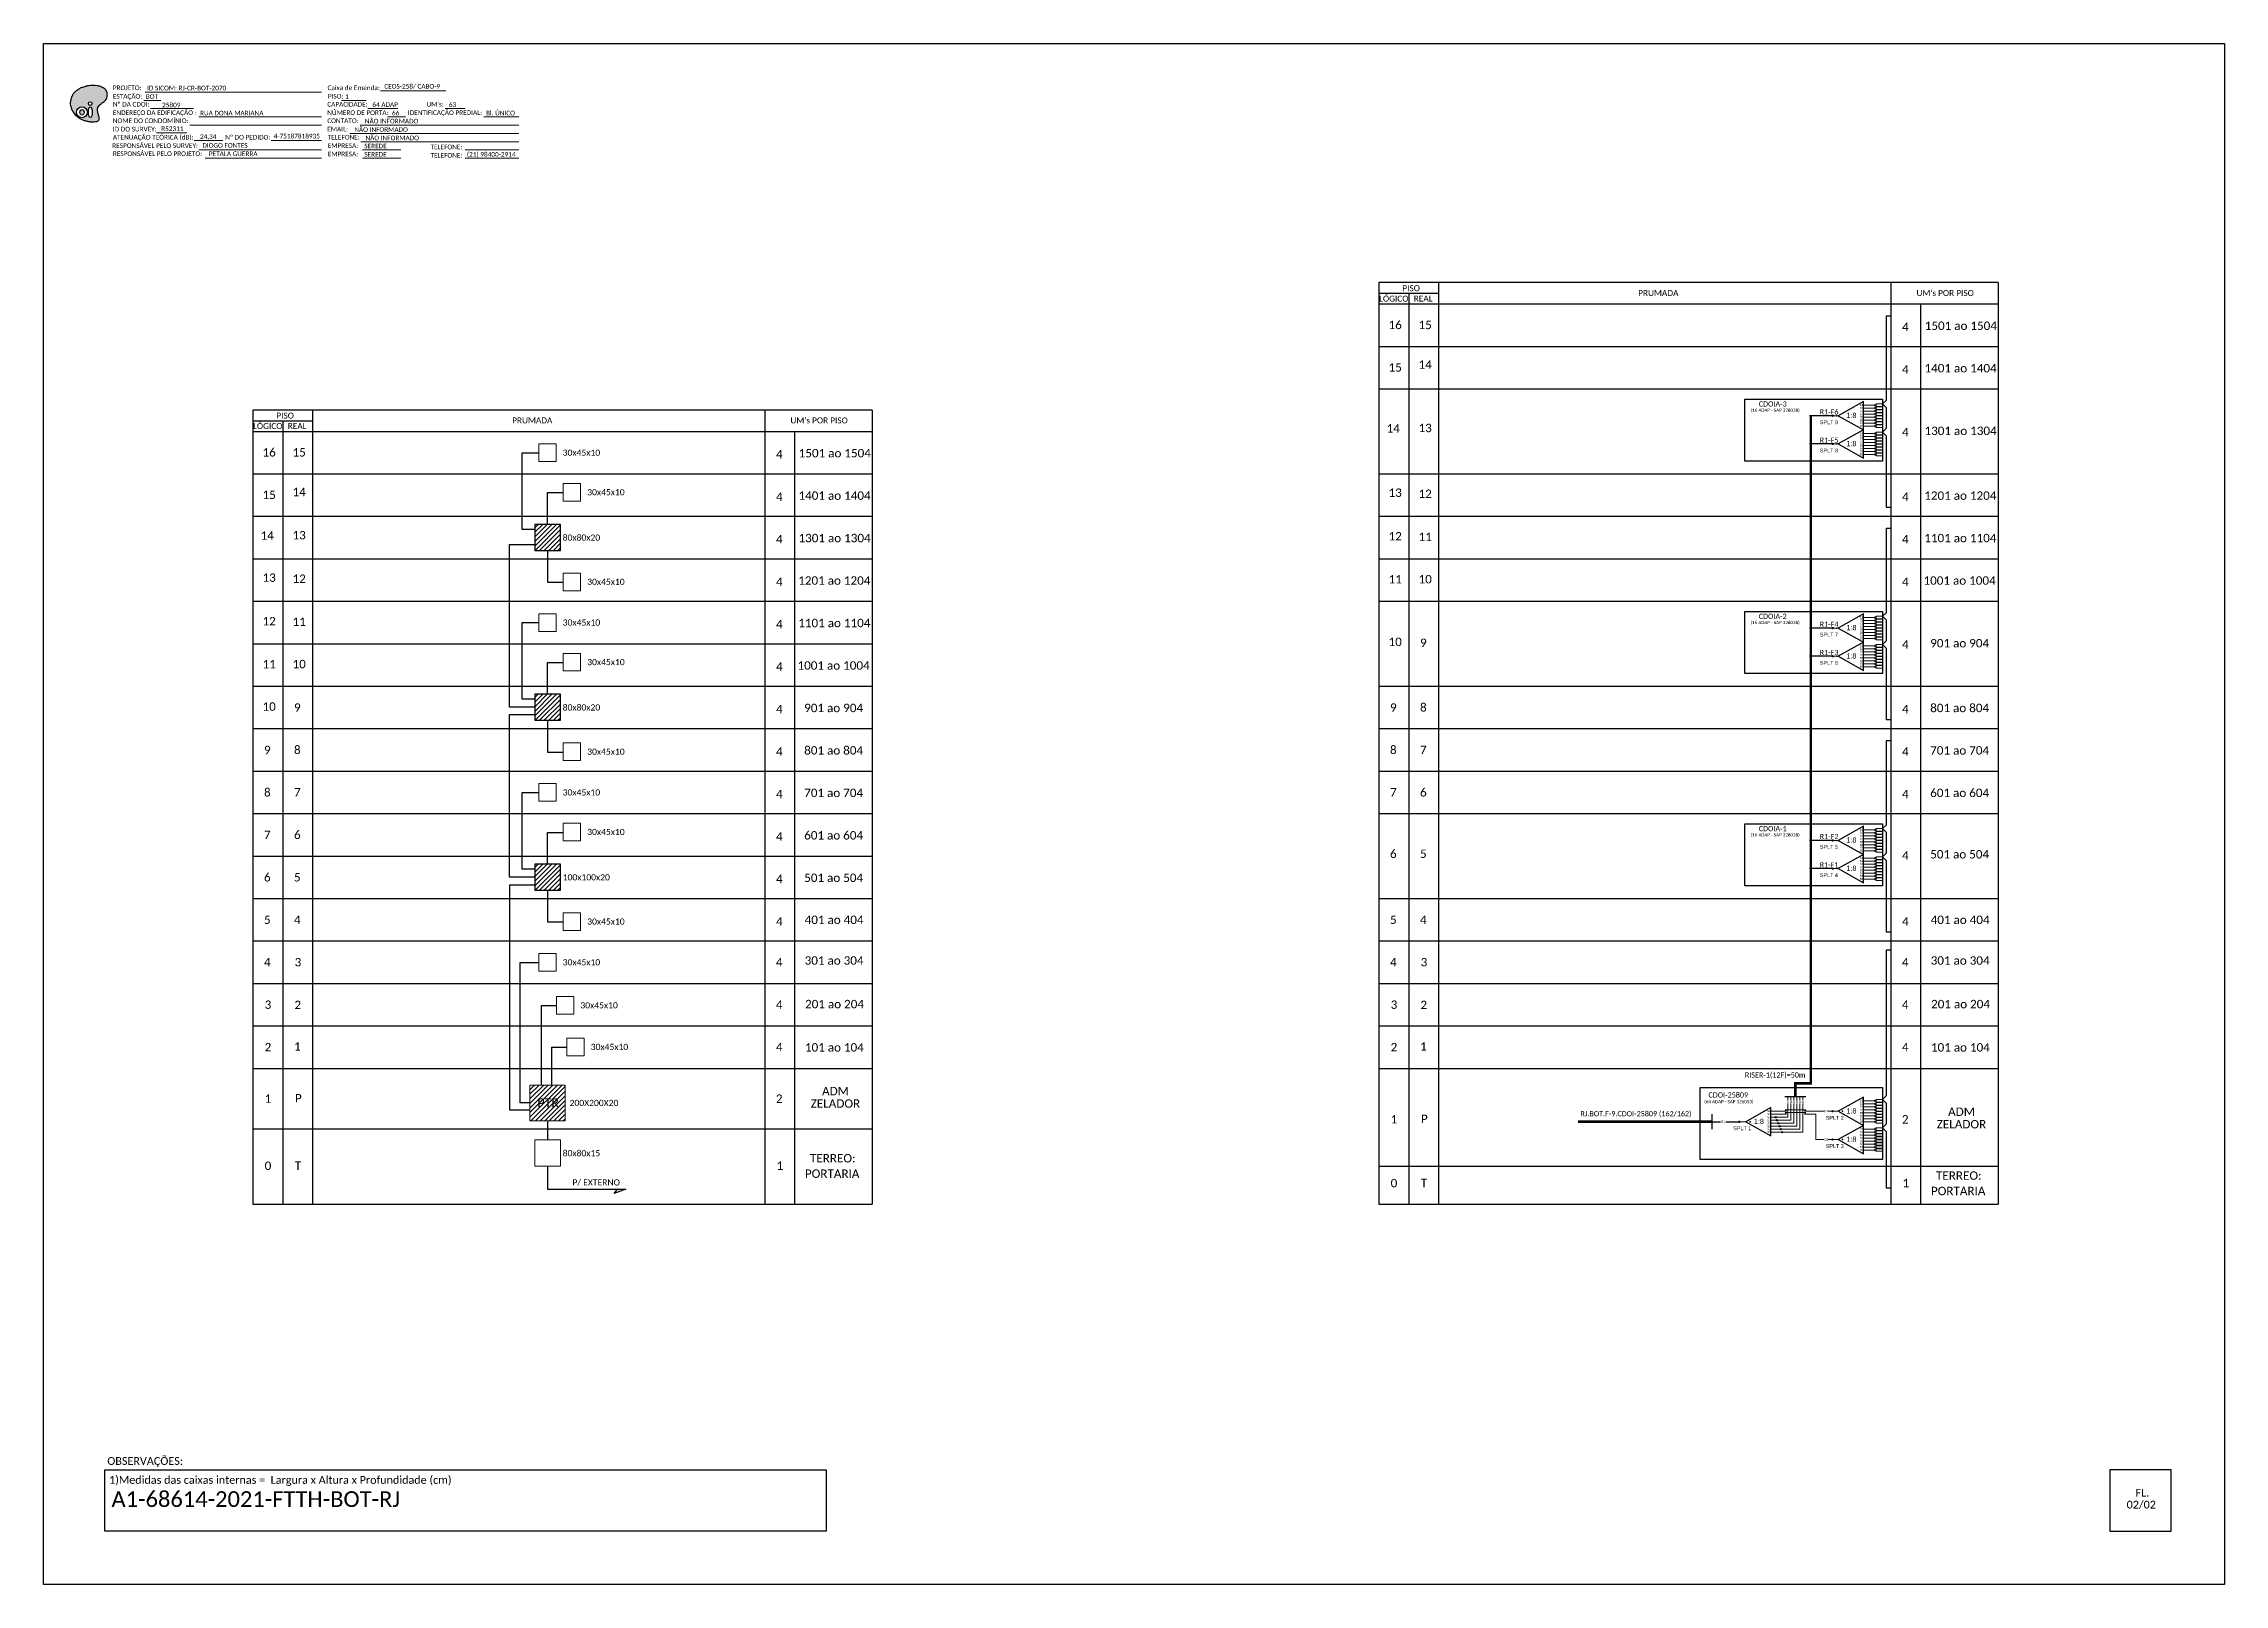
# Model space of a CAD drawing. Extents: x -4 to 1788, y 1 to 595.
# Drawn here: x 947 to 1788, y 1 to 595 of the extents above; entities that cross this region are included whole.
import ezdxf
from ezdxf.enums import TextEntityAlignment as Align

# ---------------------------------------------------------------- set-up
doc = ezdxf.new("R2010")
doc.units = 0
doc.styles.add('ARIAL', font='arial.ttf')
doc.styles.add('MtXpl_Calibri', font='calibri.ttf')
doc.styles.add('WMF-Calibri0', font='calibri.ttf')

# ---------------------------------------------------------------- blocks, each defined once
blk = doc.blocks.new('SPLT_1-8_SC-APC')
at = {"color": 1, "lineweight": 0}
blk.add_lwpolyline([(-17.04, -7.55), (-19.26, -7.55)], dxfattribs=at)
at = {"color": 1}
blk.add_lwpolyline([(-7.37, -2.1), (-17.04, -7.55), (-7.37, -13), (-7.37, -2.1)], dxfattribs=at)
at = {"color": 3, "lineweight": 0}
for points in [[(-2.99, -3.51), (-7.37, -3.51)], [(-7.37, -4.66), (-2.99, -4.66)], [(-7.37, -5.82), (-2.99, -5.82)], [(-7.37, -6.97), (-2.99, -6.97)], [(-7.37, -8.12), (-2.99, -8.12)], [(-2.41, -3.02), (-2.41, -4)], [(-2.41, -3.02), (0, -3.02)], [(-2.41, -4), (0, -4)], [(-2.41, -4.17), (-2.41, -5.16)], [(-2.41, -4.17), (0, -4.17)], [(-2.41, -5.16), (0, -5.16)], [(-2.41, -5.32), (-2.41, -6.31)], [(-2.41, -5.32), (0, -5.32)], [(-2.41, -6.31), (0, -6.31)], [(-2.41, -6.48), (-2.41, -7.46)], [(-2.41, -6.48), (0, -6.48)], [(-2.41, -7.46), (0, -7.46)], [(-2.41, -7.63), (-2.41, -8.62)], [(-2.41, -7.63), (0, -7.63)], [(-7.37, -9.28), (-2.99, -9.28)], [(-7.37, -10.43), (-2.99, -10.43)], [(-7.37, -11.58), (-2.99, -11.58)], [(-2.41, -8.62), (0, -8.62)], [(-2.41, -8.78), (-2.41, -9.77)], [(-2.41, -8.78), (0, -8.78)], [(-2.41, -9.77), (0, -9.77)], [(-2.41, -9.94), (-2.41, -10.92)], [(-2.41, -9.94), (0, -9.94)], [(-2.41, -10.92), (0, -10.92)], [(-2.41, -11.09), (-2.41, -12.08)], [(-2.41, -11.09), (0, -11.09)], [(-2.41, -12.08), (0, -12.08)]]:
    blk.add_lwpolyline(points, dxfattribs=at)
for points in [[(-2.99, -3.22), (-2.41, -3.22), (-2.41, -3.8), (-2.99, -3.8)], [(-2.99, -4.38), (-2.41, -4.38), (-2.41, -4.95), (-2.99, -4.95)], [(-2.99, -5.53), (-2.41, -5.53), (-2.41, -6.1), (-2.99, -6.1)], [(-2.99, -6.68), (-2.41, -6.68), (-2.41, -7.26), (-2.99, -7.26)], [(-2.99, -7.84), (-2.41, -7.84), (-2.41, -8.41), (-2.99, -8.41)], [(-2.99, -8.99), (-2.41, -8.99), (-2.41, -9.56), (-2.99, -9.56)], [(-2.99, -10.14), (-2.41, -10.14), (-2.41, -10.72), (-2.99, -10.72)], [(-2.99, -11.3), (-2.41, -11.3), (-2.41, -11.87), (-2.99, -11.87)]]:
    blk.add_lwpolyline(points, close=True, dxfattribs=at)
at = {"color": 1, "style": 'ARIAL'}
for s, height, p in [('1:8', 2, (-13.91, -8.4)), ('S1', 0.75, (-8.74, -3.78)), ('S2', 0.75, (-8.74, -4.97)), ('S3', 0.75, (-8.74, -6.18)), ('S4', 0.75, (-8.74, -7.36)), ('S5', 0.75, (-8.74, -8.57)), ('S6', 0.75, (-8.74, -9.69)), ('S7', 0.75, (-8.74, -10.78)), ('S8', 0.75, (-8.74, -11.9))]:
    blk.add_text(s, height=height, dxfattribs=at).set_placement(p)
blk = doc.blocks.new('SPLITTER_')
blk.add_point((0, 0))
at = {"style": 'ARIAL', "flags": 4}
blk.add_attdef('SPLT', (0, -3.26), '', height=1.5, dxfattribs=at)
blk = doc.blocks.new('OI')
h = blk.add_hatch(color=40)
edge = h.paths.add_edge_path()
edge.add_spline(control_points=[(4.35, -0.67), (3.92, -0.99), (3.26, -1.5), (2.81, -2.59), (2.9, -3.5), (3.06, -4.27), (3.31, -4.85), (3.37, -5.39), (3.4, -5.88), (3.2, -6.4), (2.54, -6.61), (1.65, -6.63), (0.55, -6.67), (-0.56, -6.42), (-1.61, -6.14), (-2.77, -5.61), (-3.92, -4.77), (-4.89, -3.7), (-5.34, -2.65), (-5.6, -1.94), (-5.85, -0.96), (-5.71, 0.47), (-5.1, 2.02), (-4.14, 3.02), (-3.3, 3.61), (-2.37, 4.16), (-1.36, 4.44), (-0.56, 4.7), (0.79, 4.85), (2.24, 4.97), (3.79, 4.57), (4.67, 4.21), (5.44, 3.65), (5.76, 2.99), (6.03, 2.21), (6.01, 1.46), (5.72, 0.64), (5.31, 0.08), (4.88, -0.38), (4.51, -0.55), (4.35, -0.67)], knot_values=[0, 0, 0, 0, 1.60434, 2.417191, 3.427595, 4.282808, 4.776746, 5.304182, 5.888771, 6.258406, 6.858137, 7.79129, 8.986195, 10.124242, 11.187857, 12.242908, 13.953784, 15.414161, 16.515391, 17.349188, 17.675853, 19.552021, 21.515531, 22.568638, 23.63245, 24.621084, 25.782718, 26.745347, 27.142653, 29.870543, 31.004649, 31.921532, 32.709589, 33.801391, 34.042471, 35.192333, 35.971461, 36.628871, 37.254359, 37.836911, 37.836911, 37.836911, 37.836911], degree=3, periodic=0)
h.paths.add_polyline_path([(1.13, -0.87, -1), (-0.04, -0.87, -1)], flags=16)
edge = h.paths.add_edge_path(flags=16)
edge.add_ellipse((0.56, -3.59), major_axis=(-0.02, 1.71), ratio=0.361305, start_angle=0, end_angle=360)
h.paths.add_polyline_path([(-0.36, -3.62, -1), (-3.8, -3.62, -1)], flags=16)
edge = h.paths.add_edge_path(flags=0)
edge.add_ellipse((-2.08, -3.62), major_axis=(0, 0.885), ratio=0.758294, start_angle=0, end_angle=360)
at = {"color": 40}
for centre, radius in [((-2.08, -3.62), 1.72), ((0.54, -0.87), 0.587)]:
    blk.add_circle(centre, radius, dxfattribs=at)
blk.add_ellipse((-2.08, -3.62), major_axis=(0, 0.885), ratio=0.758294, start_param=-3.141592653589792, end_param=3.141592653589792, dxfattribs=at)
blk.add_ellipse((0.56, -3.59), major_axis=(-0.02, 1.71), ratio=0.361305, dxfattribs=at)
at = {"color": 40, "start_tangent": (-0.800898, -0.598801), "end_tangent": (-0.800898, -0.598801)}
blk.add_spline([(4.35, -0.67), (3.2, -1.78), (2.9, -2.54), (2.92, -3.55), (3.12, -4.38), (3.28, -4.85), (3.37, -5.37), (3.35, -5.95), (3.2, -6.29), (2.66, -6.55), (1.73, -6.63), (0.54, -6.62), (-0.58, -6.41), (-1.6, -6.11), (-2.56, -5.67), (-3.95, -4.67), (-4.89, -3.56), (-5.37, -2.56), (-5.64, -1.78), (-5.72, -1.46), (-5.63, 0.42), (-4.84, 2.22), (-4.13, 2.99), (-3.27, 3.62), (-2.4, 4.09), (-1.3, 4.47), (-0.37, 4.72), (0.02, 4.77), (2.75, 4.8), (3.85, 4.53), (4.69, 4.16), (5.31, 3.68), (5.85, 2.73), (5.93, 2.5), (5.94, 1.35), (5.67, 0.62), (5.29, 0.08), (4.84, -0.36), (4.35, -0.67)], degree=3, dxfattribs=at)

msp = doc.modelspace()

# ---------------------------------------------------------------- hatches: boundary and pattern name
h = msp.add_hatch(color=3)
h.dxf.hatch_style = 1
edge = h.paths.add_edge_path()
edge.add_arc((1637.36, 451.81), 0.256, 0, 360)
h = msp.add_hatch(color=3)
h.dxf.hatch_style = 1
edge = h.paths.add_edge_path()
edge.add_arc((1637.36, 440.91), 0.256, 0, 360)
h = msp.add_hatch()
h.set_pattern_fill('ANSI31', color=1, scale=10, style=0)
h.set_pattern_definition([(45, (519.8397, 14.3489), (-0.8838835, 0.8838835), [])])
h.paths.add_polyline_path([(1146.75, 409.92), (1136.85, 409.92), (1136.85, 399.9), (1146.75, 399.9)])
h.paths.add_polyline_path([(1143.34, 402.66), (1143.34, 407.81)], flags=16)
h = msp.add_hatch(color=3)
h.dxf.hatch_style = 1
edge = h.paths.add_edge_path()
edge.add_arc((1637.36, 369.95), 0.256, 0, 360)
h = msp.add_hatch(color=3)
h.dxf.hatch_style = 1
edge = h.paths.add_edge_path()
edge.add_arc((1637.36, 359.05), 0.256, 0, 360)
h = msp.add_hatch()
h.set_pattern_fill('ANSI31', color=1, scale=10, style=0)
h.set_pattern_definition([(45, (519.8397, -51.1386), (-0.8838835, 0.8838835), [])])
h.paths.add_polyline_path([(1146.75, 344.43), (1136.85, 344.43), (1136.85, 334.42), (1146.75, 334.42)])
h.paths.add_polyline_path([(1143.34, 337.18), (1143.34, 342.33)], flags=16)
h = msp.add_hatch(color=3)
h.dxf.hatch_style = 1
edge = h.paths.add_edge_path()
edge.add_arc((1637.36, 288.09), 0.256, 0, 360)
h = msp.add_hatch()
h.set_pattern_fill('ANSI31', color=1, scale=10, style=0)
h.set_pattern_definition([(45, (519.8397, -116.6261), (-0.8838835, 0.8838835), [])])
h.paths.add_polyline_path([(1146.75, 278.94), (1136.85, 278.94), (1136.85, 268.93), (1146.75, 268.93)])
h.paths.add_polyline_path([(1143.34, 271.69), (1143.34, 276.84)], flags=16)
h = msp.add_hatch(color=3)
h.dxf.hatch_style = 1
edge = h.paths.add_edge_path()
edge.add_arc((1637.36, 277.19), 0.256, 0, 360)
h = msp.add_hatch()
h.set_pattern_fill('ANSI31', color=1, scale=10, style=0)
h.set_pattern_definition([(45, (523.3934, -203.9745), (-0.8838835, 0.8838835), [])])
h.paths.add_polyline_path([(1135.01, 179.99), (1148.58, 179.99), (1148.58, 193.75), (1135.01, 193.75)])
h.paths.add_polyline_path([(1137.02, 184.34), (1147.1, 184.34), (1147.1, 189.49), (1137.02, 189.49)], flags=24)
h = msp.add_hatch(color=3)
h.dxf.hatch_style = 1
edge = h.paths.add_edge_path()
edge.add_arc((1601.42, 179.62), 0.242, 0, 360)
h = msp.add_hatch(color=3)
h.dxf.hatch_style = 1
edge = h.paths.add_edge_path()
edge.add_arc((1615.41, 181.34), 0.242, 0, 360)
h = msp.add_hatch(color=3)
h.dxf.hatch_style = 1
edge = h.paths.add_edge_path()
edge.add_arc((1615.91, 180.19), 0.242, 0, 360)
h = msp.add_hatch(color=3)
h.dxf.hatch_style = 1
edge = h.paths.add_edge_path()
edge.add_arc((1616.41, 179.04), 0.242, 0, 360)
h = msp.add_hatch(color=3)
h.dxf.hatch_style = 1
edge = h.paths.add_edge_path()
edge.add_arc((1616.91, 177.88), 0.242, 0, 360)
h = msp.add_hatch(color=3)
h.dxf.hatch_style = 1
edge = h.paths.add_edge_path()
edge.add_arc((1617.41, 176.73), 0.242, 0, 360)
h = msp.add_hatch(color=3)
h.dxf.hatch_style = 1
edge = h.paths.add_edge_path()
edge.add_arc((1637.33, 183.65), 0.242, 0, 360)
h = msp.add_hatch(color=3)
h.dxf.hatch_style = 1
edge = h.paths.add_edge_path()
edge.add_arc((1617.91, 175.58), 0.242, 0, 360)
h = msp.add_hatch(color=3)
h.dxf.hatch_style = 1
edge = h.paths.add_edge_path()
edge.add_arc((1637.33, 172.75), 0.242, 0, 360)

# ---------------------------------------------------------------- linework, layer by layer
at = {"color": 7}
msp.add_lwpolyline([(947.45, 595.26), (1788.45, 595.26), (1788.45, 1.26), (947.45, 1.26)], close=True, dxfattribs=at)
at = {"color": 7, "lineweight": 0}
for points in [[(986.05, 573.3), (992.6, 573.3)], [(986.56, 576.58), (1054.58, 576.58)], [(1062.38, 573.34), (1071.86, 573.34)], [(1077.42, 577.07), (1102.55, 577.07)], [(988.71, 570.23), (1005.26, 570.23)], [(1003.87, 563.88), (1054.58, 563.88)], [(1007.28, 566.99), (1054.58, 566.99)], [(1069.54, 563.88), (1130.77, 563.88)], [(1072.43, 570.23), (1084.04, 570.23)], [(1080.01, 566.99), (1086.95, 566.99)], [(1102.37, 570.23), (1110.03, 570.23)], [(1117.18, 566.99), (1130.74, 566.99)], [(991.03, 560.82), (1002.72, 560.82)], [(1005.56, 557.85), (1016.56, 557.85)], [(1035.22, 557.85), (1054.6, 557.85)], [(1065.5, 560.64), (1130.77, 560.64)], [(1069.79, 557.41), (1130.77, 557.41)], [(1007.28, 554.29), (1054.58, 554.29)], [(1009.77, 551.06), (1054.58, 551.06)], [(1070.4, 554.29), (1085.19, 554.29)], [(1070.4, 551.06), (1085.19, 551.06)], [(1110, 554.29), (1130.77, 554.29)], [(1110, 551.06), (1130.77, 551.06)], [(1613.54, 183.65), (1619.58, 183.65)], [(1613.54, 182.49), (1619.58, 182.49)], [(1613.54, 181.34), (1615.41, 181.34)], [(1613.54, 180.19), (1615.91, 180.19)], [(1613.54, 179.04), (1616.41, 179.04)], [(1613.54, 177.88), (1616.91, 177.88)], [(1613.54, 176.73), (1617.41, 176.73)], [(1619.58, 183.65), (1619.02, 184.27), (1622.35, 184.27)], [(1619.58, 182.49), (1619.02, 183.12), (1622.35, 183.12)], [(1626.49, 183.65), (1627.05, 184.27), (1622.35, 184.27)], [(1626.49, 182.49), (1627.05, 183.12), (1622.35, 183.12)], [(1634.1, 183.65), (1626.49, 183.65)], [(1633.92, 172.75), (1630.94, 172.75), (1630.94, 182.49), (1626.49, 182.49)], [(1637.08, 183.65), (1635.7, 183.65)], [(1613.54, 175.58), (1617.91, 175.58)], [(1637.08, 172.75), (1635.7, 172.75)]]:
    msp.add_lwpolyline(points, dxfattribs=at)
at = {"color": 0}
for points in [[(1701.24, 503.12), (1462.42, 503.12)], [(1462.42, 499.01), (1485.57, 499.01)], [(1462.42, 494.89), (1701.24, 494.89)], [(1267, 454), (1028.18, 454)], [(1028.18, 449.89), (1051.33, 449.89)], [(1028.18, 445.78), (1267, 445.78)]]:
    msp.add_lwpolyline(points, dxfattribs=at)
for points in [[(1462.42, 503.12), (1462.42, 147.88)], [(1474, 499.01), (1474, 147.88)], [(1485.57, 147.88), (1485.57, 503.12)], [(1659.81, 503.12), (1659.81, 147.88)], [(1701.24, 503.12), (1701.24, 147.88)], [(1671.38, 147.88), (1671.38, 494.89)], [(1462.42, 478.52), (1701.24, 478.52)], [(1462.42, 462.15), (1701.24, 462.15)], [(1028.18, 454), (1028.18, 147.88)], [(1039.75, 449.89), (1039.75, 147.88)], [(1051.33, 147.88), (1051.33, 454)], [(1225.56, 454), (1225.56, 147.88)], [(1237.14, 147.88), (1237.14, 445.78)], [(1267, 454), (1267, 147.88)], [(1028.18, 429.41), (1267, 429.41)], [(1462.42, 429.41), (1701.24, 429.41)], [(1028.18, 413.03), (1267, 413.03)], [(1462.42, 413.03), (1701.24, 413.03)], [(1028.18, 396.66), (1267, 396.66)], [(1462.42, 396.66), (1701.24, 396.66)], [(1028.18, 380.29), (1267, 380.29)], [(1462.42, 380.29), (1701.24, 380.29)], [(1028.18, 363.92), (1267, 363.92)], [(1028.18, 347.55), (1267, 347.55)], [(1462.42, 347.55), (1701.24, 347.55)], [(1028.18, 331.18), (1267, 331.18)], [(1462.42, 331.18), (1701.24, 331.18)], [(1028.18, 314.8), (1267, 314.8)], [(1462.42, 314.8), (1701.24, 314.8)], [(1028.18, 298.43), (1267, 298.43)], [(1462.42, 298.43), (1701.24, 298.43)], [(1028.18, 282.06), (1267, 282.06)], [(1028.18, 265.69), (1267, 265.69)], [(1462.42, 265.69), (1701.24, 265.69)], [(1028.18, 249.32), (1267, 249.32)], [(1462.42, 249.32), (1701.24, 249.32)], [(1028.18, 232.94), (1267, 232.94)], [(1462.42, 232.94), (1701.24, 232.94)], [(1028.18, 216.57), (1267, 216.57)], [(1462.42, 216.57), (1701.24, 216.57)], [(1028.18, 200.2), (1267, 200.2)], [(1462.42, 200.2), (1701.24, 200.2)], [(1028.18, 176.94), (1267, 176.94)], [(1462.42, 162.54), (1701.24, 162.54)], [(1028.18, 147.88), (1267, 147.88)], [(1462.42, 147.88), (1701.24, 147.88)]]:
    msp.add_lwpolyline(points)
at = {"color": 3}
for points in [[(1659.81, 416.45), (1658.16, 416.45), (1658.15, 443.93), (1656.59, 445.44), (1658.15, 446.95), (1658.15, 454.83), (1656.59, 456.34), (1658.15, 457.84), (1658.15, 490.3), (1659.8, 490.3)], [(1136.85, 407.98), (1131.95, 407.98), (1131.95, 437.56), (1138.4, 437.53)], [(1141.8, 409.92), (1141.8, 422.17), (1147.84, 422.17)], [(1659.81, 334.59), (1658.16, 334.59), (1658.15, 362.07), (1656.59, 363.58), (1658.15, 365.09), (1658.15, 372.97), (1656.59, 374.48), (1658.15, 375.98), (1658.15, 408.44), (1659.8, 408.44)], [(1136.85, 339.41), (1127.14, 339.41), (1127.14, 402.1), (1136.85, 402.1)], [(1141.8, 399.88), (1141.8, 387.63), (1147.84, 387.63)], [(1136.85, 342.5), (1131.95, 342.5), (1131.95, 372.07), (1138.4, 372.04)], [(1141.8, 344.43), (1141.8, 356.68), (1147.84, 356.68)], [(1136.85, 273.92), (1127.14, 273.92), (1127.14, 336.61), (1136.85, 336.61)], [(1141.8, 334.39), (1141.8, 322.14), (1147.84, 322.14)], [(1659.81, 252.73), (1658.16, 252.73), (1658.15, 280.21), (1656.59, 281.72), (1658.15, 283.23), (1658.15, 291.11), (1656.59, 292.62), (1658.15, 294.13), (1658.15, 326.58), (1659.8, 326.58)], [(1136.85, 277.01), (1131.95, 277.01), (1131.95, 306.58), (1138.4, 306.56)], [(1141.8, 278.94), (1141.8, 291.19), (1147.84, 291.19)], [(1136.85, 270.84), (1127.14, 270.84), (1127.14, 184.26), (1135.01, 184.26)], [(1141.8, 268.9), (1141.8, 256.65), (1147.84, 256.65)], [(1659.81, 153.98), (1658.16, 153.98), (1658.15, 175.77), (1656.59, 177.28), (1658.15, 178.79), (1658.15, 186.67), (1656.59, 188.18), (1658.15, 189.68), (1658.15, 245.86), (1659.8, 245.86)], [(1135.01, 186.87), (1131.25, 186.87), (1131.25, 240.96), (1138.4, 240.96)], [(1139.35, 224.49), (1139.35, 193.75)], [(1139.35, 224.49), (1145.21, 224.49)], [(1143.33, 208.43), (1143.33, 193.75)], [(1143.33, 208.43), (1149.2, 208.43)], [(1141.8, 179.99), (1141.8, 172.58)], [(1590.96, 179.63), (1594.12, 179.63)], [(1596.19, 179.62), (1601.42, 179.62)]]:
    msp.add_lwpolyline(points, dxfattribs=at)
at = {"color": 1}
for points in [[(1603.46, 458.23), (1656.59, 458.23), (1656.59, 434.34), (1603.46, 434.34)], [(1146.75, 409.92), (1136.85, 409.92), (1136.85, 399.88), (1146.75, 399.88)], [(1603.46, 376.38), (1656.59, 376.38), (1656.59, 352.48), (1603.46, 352.48)], [(1146.75, 344.43), (1136.85, 344.43), (1136.85, 334.39), (1146.75, 334.39)], [(1603.46, 294.52), (1656.59, 294.52), (1656.59, 270.62), (1603.46, 270.62)], [(1146.75, 278.94), (1136.85, 278.94), (1136.85, 268.9), (1146.75, 268.9)], [(1586.32, 192.85), (1656.59, 192.85), (1656.59, 165.09), (1586.32, 165.09)]]:
    msp.add_lwpolyline(points, close=True, dxfattribs=at)
at = {"color": 5, "const_width": 1}
msp.add_lwpolyline([(1628.98, 451.81), (1628.98, 194.44), (1622.97, 194.44), (1622.97, 189.41)], dxfattribs=at)
at = {"color": 5}
for points in [[(1637.33, 451.81), (1628.47, 451.81)], [(1637.33, 440.91), (1628.47, 440.91)], [(1637.33, 369.95), (1628.47, 369.95)], [(1637.33, 359.05), (1628.47, 359.05)], [(1637.33, 288.09), (1628.47, 288.09)], [(1637.33, 277.19), (1628.47, 277.19)], [(1618.92, 189.41), (1627.02, 189.41)]]:
    msp.add_lwpolyline(points, dxfattribs=at)
at = {"lineweight": 0}
for points in [[(1145.12, 440.94), (1138.4, 440.94), (1138.4, 434.12), (1145.12, 434.12)], [(1154.56, 425.69), (1147.84, 425.69), (1147.84, 418.87), (1154.56, 418.87)], [(1154.56, 391.15), (1147.84, 391.15), (1147.84, 384.33), (1154.56, 384.33)], [(1145.12, 375.45), (1138.4, 375.45), (1138.4, 368.64), (1145.12, 368.64)], [(1154.56, 360.2), (1147.84, 360.2), (1147.84, 353.39), (1154.56, 353.39)], [(1154.56, 325.66), (1147.84, 325.66), (1147.84, 318.85), (1154.56, 318.85)], [(1145.12, 309.97), (1138.4, 309.97), (1138.4, 303.15), (1145.12, 303.15)], [(1154.56, 294.71), (1147.84, 294.71), (1147.84, 287.9), (1154.56, 287.9)], [(1154.56, 260.17), (1147.84, 260.17), (1147.84, 253.36), (1154.56, 253.36)], [(1145.12, 244.48), (1138.4, 244.48), (1138.4, 237.66), (1145.12, 237.66)], [(1151.94, 227.9), (1145.21, 227.9), (1145.21, 221.08), (1151.94, 221.08)], [(1155.92, 211.84), (1149.2, 211.84), (1149.2, 205.03), (1155.92, 205.03)], [(1146.75, 172.58), (1136.85, 172.58), (1136.85, 162.54), (1146.75, 162.54)]]:
    msp.add_lwpolyline(points, close=True, dxfattribs=at)
at = {"color": 1, "lineweight": 0}
msp.add_lwpolyline([(1135.01, 193.75), (1148.58, 193.75), (1148.58, 179.99), (1135.01, 179.99)], close=True, dxfattribs=at)
at = {"color": 1}
for points in [[(1613.54, 185.06), (1603.87, 179.61), (1613.54, 174.16), (1613.54, 185.06)], [(1590.96, 176.7), (1590.96, 182.55)], [(1141.8, 162.54), (1141.8, 153.56), (1171.94, 153.56)], [(1167.52, 151.96), (1168.93, 153.79)], [(1171.94, 153.56), (1167.52, 151.96)]]:
    msp.add_lwpolyline(points, dxfattribs=at)
at = {"color": 5, "lineweight": 0}
for points in [[(1615.66, 181.34), (1620.08, 181.34), (1620.08, 186.7)], [(1616.16, 180.19), (1621.24, 180.19), (1621.24, 186.69)], [(1616.66, 179.04), (1622.39, 179.04), (1622.39, 186.7)], [(1617.16, 177.88), (1623.55, 177.88), (1623.55, 186.7)], [(1617.66, 176.73), (1624.71, 176.73), (1624.71, 186.7)], [(1618.16, 175.58), (1625.86, 175.58), (1625.86, 186.7)], [(1620.08, 189.41), (1620.08, 188.12)], [(1621.24, 189.41), (1621.24, 188.12)], [(1622.39, 189.41), (1622.39, 188.12)], [(1623.55, 189.41), (1623.55, 188.12)], [(1624.71, 189.41), (1624.71, 188.12)], [(1625.86, 189.41), (1625.86, 188.12)]]:
    msp.add_lwpolyline(points, dxfattribs=at)
at = {"color": 1, "const_width": 1}
msp.add_lwpolyline([(1539.22, 179.63), (1590.96, 179.63)], dxfattribs=at)
at = {"color": 1, "lineweight": 0}
msp.add_lwpolyline([(1603.87, 179.61), (1601.65, 179.61)], dxfattribs=at)
at = {"color": 0}
for points in [[(971.02, 45.46), (1249.27, 45.46), (1249.27, 21.75), (971.02, 21.75)], [(1767.96, 45.46), (1744.25, 45.46), (1744.25, 21.75), (1767.96, 21.75)]]:
    msp.add_lwpolyline(points, close=True, dxfattribs=at)
at = {"color": 3}
for centre, radius in [((1637.36, 451.81), 0.256), ((1637.36, 440.91), 0.256), ((1637.36, 369.95), 0.256), ((1637.36, 359.05), 0.256), ((1637.36, 288.09), 0.256), ((1637.36, 277.19), 0.256), ((1601.42, 179.62), 0.242), ((1615.41, 181.34), 0.242), ((1615.91, 180.19), 0.242), ((1616.41, 179.04), 0.242), ((1616.91, 177.88), 0.242), ((1617.41, 176.73), 0.242), ((1637.33, 183.65), 0.242), ((1617.91, 175.58), 0.242), ((1637.33, 172.75), 0.242)]:
    msp.add_circle(centre, radius, dxfattribs=at)

# ---------------------------------------------------------------- block references
at = {"color": 7, "xscale": 1.213923925163967, "yscale": 1.213923925163967, "zscale": 1.213923925163967, "rotation": 0.1532896023949059}
msp.add_blockref('OI', (964.76, 573.2), dxfattribs=at)
at = {"color": 3}
for p in [(1656.59, 459.35), (1656.59, 448.46), (1656.59, 377.49), (1656.59, 366.6), (1656.59, 295.64), (1656.59, 284.74), (1656.59, 191.19), (1656.59, 180.3)]:
    msp.add_blockref('SPLT_1-8_SC-APC', p, dxfattribs=at)
ref = msp.add_blockref('SPLITTER_', (1638.97, 451.81), dxfattribs=dict(xscale=-1))
ref.add_attrib('SPLT', 'SPLT 9', (1632.44, 448.55), dxfattribs={"height": 1.5, "style": 'ARIAL'})
ref = msp.add_blockref('SPLITTER_', (1638.97, 440.91), dxfattribs=dict(xscale=-1))
ref.add_attrib('SPLT', 'SPLT 8', (1632.44, 437.65), dxfattribs={"height": 1.5, "style": 'ARIAL'})
ref = msp.add_blockref('SPLITTER_', (1638.97, 369.95), dxfattribs=dict(xscale=-1))
ref.add_attrib('SPLT', 'SPLT 7', (1632.44, 366.69), dxfattribs={"height": 1.5, "style": 'ARIAL'})
ref = msp.add_blockref('SPLITTER_', (1638.97, 359.05), dxfattribs=dict(xscale=-1))
ref.add_attrib('SPLT', 'SPLT 6', (1632.44, 355.79), dxfattribs={"height": 1.5, "style": 'ARIAL'})
ref = msp.add_blockref('SPLITTER_', (1638.97, 288.09), dxfattribs=dict(xscale=-1))
ref.add_attrib('SPLT', 'SPLT 5', (1632.44, 284.83), dxfattribs={"height": 1.5, "style": 'ARIAL'})
ref = msp.add_blockref('SPLITTER_', (1638.97, 277.19), dxfattribs=dict(xscale=-1))
ref.add_attrib('SPLT', 'SPLT 4', (1632.44, 273.93), dxfattribs={"height": 1.5, "style": 'ARIAL'})
ref = msp.add_blockref('SPLITTER_', (1605.55, 179.61), dxfattribs=dict(xscale=-1))
ref.add_attrib('SPLT', 'SPLT 1', (1599.02, 176.35), dxfattribs={"height": 1.5, "style": 'ARIAL'})
ref = msp.add_blockref('SPLITTER_', (1641.23, 183.65), dxfattribs=dict(xscale=-1))
ref.add_attrib('SPLT', 'SPLT 2', (1634.7, 180.38), dxfattribs={"height": 1.5, "style": 'ARIAL'})
ref = msp.add_blockref('SPLITTER_', (1641.23, 172.75), dxfattribs=dict(xscale=-1))
ref.add_attrib('SPLT', 'SPLT 3', (1634.7, 169.49), dxfattribs={"height": 1.5, "style": 'ARIAL'})

# ---------------------------------------------------------------- texts
at = {"color": 7, "lineweight": 0, "style": 'WMF-Calibri0'}
for s, height, p in [('PROJETO:', 1.793, (974.16, 577.33)), ('ESTAÇÃO:', 1.793, (974.16, 574.05)), ('Nº DA CDOI:', 1.7927, (974.16, 570.98)), ('CAPACIDADE:', 1.7927, (1056.85, 570.98)), ('Caixa de Emenda:', 1.7927, (1056.96, 577.33)), ('PISO:', 1.793, (1057.03, 574.09)), ("UM's:", 1.793, (1095.1, 570.98)), ('ENDEREÇO DA EDIFICAÇÃO :', 1.7927, (974.16, 567.74)), ('NOME DO CONDOMÍNIO:', 1.7927, (974.16, 564.63)), ('CONTATO:', 1.793, (1056.85, 564.63)), ('NÚMERO DE PORTA:', 1.7927, (1056.85, 567.74)), ('IDENTIFICAÇÃO PREDIAL:', 1.7927, (1087.94, 567.74)), ('RESPONSÁVEL PELO SURVEY:', 1.7927, (973.92, 555.04)), ('ATENUAÇÃO TEÓRICA (dB):', 1.7927, (974.16, 558.28)), ('ID DO SURVEY:', 1.7927, (974.16, 561.39)), ('Nº DO PEDIDO:', 1.7927, (1017.51, 558.28)), ('EMAIL:', 1.793, (1056.85, 561.39)), ('TELEFONE:', 1.793, (1057.04, 558.28)), ('EMPRESA:', 1.793, (1057.04, 555.04)), ('TELEFONE:', 1.793, (1096.64, 554.54)), ('RESPONSÁVEL PELO PROJETO:', 1.7927, (974.16, 551.93)), ('EMPRESA:', 1.793, (1057.04, 551.8)), ('TELEFONE:', 1.793, (1096.64, 551.3))]:
    msp.add_text(s, height=height, dxfattribs=at).set_placement(p)
at = {"color": 7, "style": 'WMF-Calibri0'}
for s, height, p in [('BOT', 1.793, (986.84, 573.95)), ('ID SICOM: RJ-CR-BOT-2070', 1.7927, (987.36, 577.23)), ('1', 1.79, (1063.73, 573.94)), (' 64 ADAP', 1.793, (1073.6, 570.85)), ('CEOS-258/ CABO-9', 1.7927, (1078.82, 577.91)), ('63', 1.793, (1103.72, 570.83)), ('RUA DONA MARIANA', 1.7927, (1007.79, 567.58)), ('NÃO INFORMADO', 1.7927, (1071.32, 564.48)), ('66', 1.793, (1081.79, 567.59)), ('Bl. ÚNICO', 1.793, (1118.07, 567.59)), (' R52311', 1.793, (992.18, 561.56)), ('24,34', 1.793, (1007.75, 558.52)), ('DIOGO FONTES', 1.7927, (1008.68, 555.13)), ('4-75187818935', 1.7927, (1036.16, 558.69)), ('NÃO INFORMADO', 1.7927, (1067.28, 561.24)), ('SEREDE', 1.793, (1071.1, 554.89)), ('NÃO INFORMADO', 1.7927, (1071.57, 558.01)), ('PETALA GUERRA', 1.7927, (1011.17, 551.9)), ('SEREDE', 1.793, (1071.1, 551.66)), ('(21) 98400-2914', 1.7927, (1110.7, 551.66)), ('1501 ao 1504', 3.24, (1672.9, 484.88)), ('1401 ao 1404', 3.24, (1672.8, 468.51)), ('1301 ao 1304', 3.24, (1672.8, 444.35)), ('30x45x10', 2.373, (1147.64, 436.38)), ('1501 ao 1504', 3.24, (1238.65, 435.76)), ('30x45x10', 2.373, (1157.08, 421.13)), ('1401 ao 1404', 3.24, (1238.56, 419.39)), ('1201 ao 1204', 3.24, (1672.71, 419.39)), ('80x80x20', 2.373, (1147.64, 403.63)), ('1301 ao 1304', 3.24, (1238.56, 403.02)), ('1101 ao 1104', 3.24, (1672.71, 403.02)), ('30x45x10', 2.373, (1157.08, 386.59)), ('1201 ao 1204', 3.24, (1238.46, 386.65)), ('1001 ao 1004', 3.24, (1672.42, 386.65)), ('30x45x10', 2.373, (1147.64, 370.89)), ('1101 ao 1104', 3.24, (1238.46, 370.28)), ('901 ao 904', 3.24, (1675, 362.49)), ('30x45x10', 2.373, (1157.08, 355.64)), ('1001 ao 1004', 3.24, (1238.18, 353.9)), ('80x80x20', 2.373, (1147.64, 338.15)), ('901 ao 904', 3.24, (1240.76, 337.53)), ('801 ao 804', 3.24, (1675, 337.53)), ('30x45x10', 2.373, (1157.08, 321.1)), ('801 ao 804', 3.24, (1240.76, 321.16)), ('701 ao 704', 3.24, (1675, 321.16)), ('30x45x10', 2.373, (1147.64, 305.4)), ('701 ao 704', 3.24, (1240.76, 304.79)), ('601 ao 604', 3.24, (1675, 304.79)), ('30x45x10', 2.373, (1157.08, 290.15)), ('601 ao 604', 3.24, (1240.76, 288.42)), ('501 ao 504', 3.24, (1675, 281.12)), ('100x100x20', 2.373, (1147.64, 272.66)), ('501 ao 504', 3.24, (1240.76, 272.05)), ('30x45x10', 2.373, (1157.08, 255.61)), ('401 ao 404', 3.24, (1240.94, 255.85)), ('401 ao 404', 3.24, (1675.19, 255.85)), ('30x45x10', 2.373, (1147.64, 239.91)), ('301 ao 304', 3.24, (1240.94, 240.16)), ('301 ao 304', 3.24, (1675.19, 240.16)), ('30x45x10', 2.373, (1154.45, 223.33)), ('201 ao 204', 3.24, (1241.1, 223.35)), ('201 ao 204', 3.24, (1675.34, 223.35)), ('30x45x10', 2.373, (1158.44, 207.28)), ('101 ao 104', 3.24, (1241.05, 206.66)), ('101 ao 104', 3.24, (1675.29, 206.66)), ('PTR', 3.433, (1137.87, 185.22)), ('200X200X20', 2.373, (1150.28, 185.68)), ('ZELADOR', 3.24, (1243.28, 185.01)), ('ADM', 3.24, (1247.66, 189.83)), ('ADM', 3.24, (1681.91, 181.86)), ('ZELADOR', 3.24, (1677.53, 177.04)), ('80x80x15', 2.373, (1147.64, 166.3)), ('PORTARIA', 3.24, (1241.04, 157.98)), ('TERREO:', 3.24, (1243, 163.93)), ('TERREO:', 3.24, (1677.24, 157.24)), ('P/ EXTERNO', 2.373, (1151.36, 155.04)), ('PORTARIA', 3.24, (1675.29, 151.3))]:
    msp.add_text(s, height=height, dxfattribs=at).set_placement(p)
msp.add_text('25809', height=1.793, dxfattribs=at).set_placement((996.67, 570.69), align=Align.CENTER)
at = {"color": 0, "style": 'WMF-Calibri0'}
for s, p in [('  LÓGICO', (1460.84, 495.79)), ('     PISO', (1467.38, 499.82)), ('    REAL', (1472.6, 495.84)), ('PRUMADA', (1562.39, 497.96)), ("UM's POR PISO", (1669.7, 497.96)), ('  LÓGICO', (1026.6, 446.67)), ('     PISO', (1033.14, 450.7)), ('    REAL', (1038.36, 446.73)), ('PRUMADA', (1128.15, 448.84)), ("UM's POR PISO", (1235.45, 448.84))]:
    msp.add_text(s, height=2.3, dxfattribs=at).set_placement(p)
at = {"color": 7, "style": 'WMF-Calibri0'}
for s, p in [('16', (1468.67, 486.81)), ('15', (1480.24, 486.81)), ('15', (1468.67, 470.43)), ('14', (1480.24, 471.52)), ('14', (1467.92, 446.93)), ('13', (1480.24, 447.09)), ('16', (1034.43, 437.69)), ('15', (1046, 437.69)), ('15', (1034.43, 421.32)), ('14', (1046, 422.41)), ('13', (1468.67, 422.13)), ('12', (1480.24, 421.72)), ('14', (1033.68, 405.6)), ('13', (1046, 405.76)), ('12', (1468.67, 405.35)), ('11', (1480.24, 405.13)), ('13', (1034.43, 389.39)), ('12', (1046, 388.97)), ('11', (1468.67, 388.75)), ('10', (1480.24, 388.79)), ('12', (1034.43, 372.6)), ('11', (1046, 372.38)), ('10', (1468.67, 364.63)), ('11', (1034.43, 356.01)), ('10', (1046, 356.05)), ('10', (1034.43, 339.68))]:
    msp.add_text(s, height=3.24, dxfattribs=at).set_placement(p, align=Align.MIDDLE_CENTER)
at = {"color": 1, "style": 'WMF-Calibri0'}
for s, p in [('(16 ADAP - SAP 328028)', (1615.2, 453.32)), ('(16 ADAP - SAP 328028)', (1615.2, 371.46)), ('(16 ADAP - SAP 328028)', (1615.2, 289.6)), ('(64 ADAP - SAP 326053)', (1597.36, 186.72))]:
    msp.add_text(s, height=1.25, dxfattribs=at).set_placement(p, align=Align.CENTER)
at = {"color": 1}
for s, height, style, p in [('CDOIA-3', 2, 'WMF-Calibri0', (1608.89, 455.34)), ('CDOIA-2', 2, 'WMF-Calibri0', (1608.89, 373.48)), ('CDOIA-1', 2, 'WMF-Calibri0', (1608.89, 291.62)), ('CDOI-25809', 2, 'WMF-Calibri0', (1589.49, 188.95)), ('RJ.BOT.F-9.CDOI-25809 (162/162)', 2, 'WMF-Calibri0', (1540.1, 181.71)), ('1:8', 2, 'ARIAL', (1607, 178.76)), ('S1', 0.75, 'ARIAL', (1612.17, 183.38)), ('S2', 0.75, 'ARIAL', (1612.17, 182.19)), ('S3', 0.75, 'ARIAL', (1612.17, 180.98)), ('S4', 0.75, 'ARIAL', (1612.17, 179.8)), ('S5', 0.75, 'ARIAL', (1612.17, 178.59)), ('S6', 0.75, 'ARIAL', (1612.17, 177.47)), ('S7', 0.75, 'ARIAL', (1612.17, 176.37)), ('S8', 0.75, 'ARIAL', (1612.17, 175.26)), ('A1-68614-2021-FTTH-BOT-RJ', 6.0588, 'WMF-Calibri0', (973.63, 31.11))]:
    msp.add_text(s, height=height, dxfattribs=dict(at, style=style)).set_placement(p)
at = {"color": 5, "style": 'WMF-Calibri0'}
for s, p in [('R1-F6', (1632.39, 452.28)), ('R1-F5', (1632.39, 441.39)), ('R1-F4', (1632.39, 370.42)), ('R1-F3', (1632.39, 359.53)), ('R1-F2', (1632.39, 288.57)), ('R1-F1', (1632.39, 277.67)), ('RISER-1(12F)=50m', (1603.52, 196.65))]:
    msp.add_text(s, height=2, dxfattribs=at).set_placement(p)
at = {"style": 'ARIAL'}
for s, p in [('01', (1620.09, 187.38)), ('02', (1621.29, 187.38)), ('03', (1622.45, 187.38)), ('04', (1623.6, 187.38)), ('05', (1624.76, 187.38)), ('06', (1625.92, 187.38))]:
    msp.add_text(s, height=0.75, rotation=90, dxfattribs=at).set_placement(p, align=Align.MIDDLE_CENTER)
for s, p in [('01', (1595.2, 179.68)), ('01', (1634.96, 183.69)), ('02', (1634.96, 172.79))]:
    msp.add_text(s, height=1, dxfattribs=at).set_placement(p, align=Align.MIDDLE_CENTER)
for s, style, p in [('OBSERVAÇÕES:', 'WMF-Calibri0', (972, 47.33)), ('1)Medidas das caixas internas =  Largura x Altura x Profundidade (cm)', 'MtXpl_Calibri', (972.69, 40.03)), ('02/02', 'WMF-Calibri0', (1750.76, 30.5)), ('FL.', 'WMF-Calibri0', (1754.18, 35.09))]:
    msp.add_text(s, height=3, dxfattribs=dict(style=style)).set_placement(p)
at = {"color": 7, "style": 'WMF-Calibri0'}
for tag, flags, p in [('4', 4, (1665.41, 486.03)), ('4', 4, (1665.41, 469.66)), ('4', 4, (1665.41, 445.5)), ('4', 4, (1231.17, 436.92)), ('4', 4, (1231.17, 420.55)), ('4', 4, (1665.41, 420.55)), ('4', 4, (1231.17, 404.18)), ('4', 4, (1665.41, 404.18)), ('4', 4, (1231.17, 387.8)), ('4', 4, (1665.41, 387.8)), ('4', 4, (1231.17, 371.43)), ('9', 4, (1479.54, 364.25)), ('4', 4, (1665.41, 363.64)), ('4', 4, (1231.17, 355.06)), ('9', 4, (1045.29, 339.29)), ('4', 4, (1231.17, 338.69)), ('9', 4, (1467.96, 339.29)), ('8', 4, (1479.54, 339.36)), ('4', 4, (1665.41, 338.69)), ('9', 4, (1033.72, 322.92)), ('8', 4, (1045.29, 322.99)), ('4', 4, (1231.17, 322.32)), ('8', 4, (1467.96, 322.99)), ('7', 4, (1479.54, 322.99)), ('4', 4, (1665.41, 322.32)), ('8', 4, (1033.72, 306.62)), ('7', 4, (1045.29, 306.62)), ('4', 4, (1231.17, 305.94)), ('7', 4, (1467.96, 306.62)), ('6', 4, (1479.54, 306.62)), ('4', 4, (1665.41, 305.94)), ('7', 4, (1033.72, 290.25)), ('6', 4, (1045.29, 290.25)), ('4', 4, (1231.17, 289.57)), ('6', 4, (1467.96, 282.95)), ('5', 4, (1479.54, 282.95)), ('4', 4, (1665.41, 282.28)), ('6', 4, (1033.72, 273.87)), ('5', 4, (1045.29, 273.87)), ('4', 4, (1231.17, 273.2)), ('5', 4, (1033.72, 257.5)), ('4', 4, (1045.29, 257.5)), ('4', 4, (1231.17, 256.83)), ('5', 4, (1467.96, 257.5)), ('4', 4, (1479.54, 257.5)), ('4', 4, (1665.41, 256.83)), ('4', 4, (1033.72, 241.13)), ('3', 4, (1045.54, 241.13)), ('4', 4, (1231.14, 241.12)), ('4', 4, (1467.96, 241.13)), ('3', 4, (1479.78, 241.13)), ('4', 4, (1665.38, 241.12)), ('3', 4, (1033.97, 224.76)), ('2', 4, (1045.45, 224.66)), ('4', 4, (1231.14, 224.75)), ('3', 4, (1468.21, 224.76)), ('2', 4, (1479.69, 224.66)), ('4', 4, (1665.38, 224.75)), ('1', 4, (1045.32, 208.65)), ('1', 4, (1479.56, 208.65)), ('2', 4, (1033.97, 208.39)), ('4', 4, (1231.14, 208.38)), ('2', 4, (1468.21, 208.39)), ('4', 4, (1665.38, 208.38)), ('1', 4, (1033.97, 188.53)), ('P', 12, (1045.67, 188.7)), ('2', 4, (1231.14, 188.52)), ('1', 4, (1468.21, 180.56)), ('P', 12, (1479.91, 180.73)), ('2', 4, (1665.38, 180.55)), ('0', 4, (1033.97, 162.65)), ('T', 12, (1045.54, 162.69)), ('1', 4, (1231.35, 162.68)), ('0', 4, (1468.21, 155.96)), ('T', 12, (1479.78, 156)), ('1', 4, (1665.59, 156))]:
    msp.add_attdef(tag, text='XX', height=3.24, dxfattribs=dict(at, flags=flags)).set_placement(p, align=Align.MIDDLE_CENTER)

doc.saveas('drawing.dxf')
